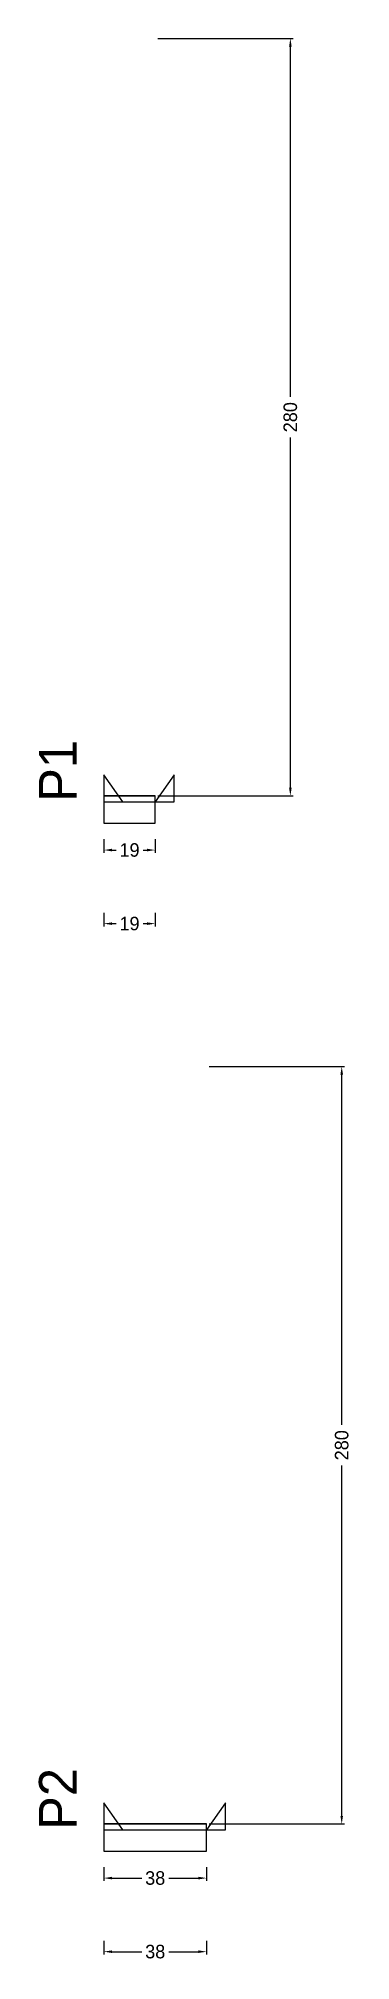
# Model space of a CAD drawing. Header units: centimetres. Extents: x -10500 to 4102, y -9886 to 295.
# Drawn here: x 3976 to 4091, y -428 to 282 of the extents above; entities that cross this region are included whole.
import ezdxf

# ---------------------------------------------------------------- set-up
doc = ezdxf.new("R2010")
doc.units = ezdxf.units.CM
for name, color, linetype in [('NOMENCLATURA', 7, 'Continuous'), ('SARR_2.2x10', 60, 'Continuous'), ('SARR_2.2x7', 40, 'Continuous')]:
    doc.layers.add(name, color=color, linetype=linetype)
doc.dimstyles.new('PAINEL-NOVA', dxfattribs={"dimtxt": 5, "dimasz": 3, "dimexe": 1, "dimexo": 1, "dimgap": 1, "dimtad": 1, "dimcen": 2.5, "dimazin": 3, "dimtfac": 1, "dimtmove": 0, "dimatfit": 3})

msp = doc.modelspace()

# ---------------------------------------------------------------- texts
at = {"layer": 'NOMENCLATURA'}
for s, p in [('P1', (3990, 0)), ('P2', (3990, -380))]:
    msp.add_text(s, height=14, rotation=90, dxfattribs=at).set_placement(p)

# ---------------------------------------------------------------- blocks, each defined once
blk = doc.blocks.new('_CLOSEDFILLED')
at = {"color": 0, "linetype": 'BYBLOCK'}
blk.add_solid([(-1, 0.16), (0, 0), (-1, -0.16)], dxfattribs=at)
blk = doc.blocks.new('*D47')
for p, q in [((4000, -393.8), (4000, -398.8)), ((4003, -397.8), (4014, -397.8)), ((4024, -397.8), (4035, -397.8)), ((4038, -393.8), (4038, -398.8))]:
    blk.add_line(p, q)
at = {"layer": 'Defpoints'}
for p in [(4000, -392.8), (4000, -397.8), (4038, -392.8)]:
    blk.add_point(p, dxfattribs=at)
at = {"layer": 'SARR_2.2x10', "xscale": 3, "yscale": 3, "rotation": 180}
blk.add_blockref('_CLOSEDFILLED', (4000, -397.8), dxfattribs=at)
at = {"layer": 'SARR_2.2x10', "xscale": 3, "yscale": 3}
blk.add_blockref('_CLOSEDFILLED', (4038, -397.8), dxfattribs=at)
at = {"layer": 'SARR_2.2x10', "insert": (4019, -397.8), "char_height": 5, "attachment_point": 5}
blk.add_mtext('38', dxfattribs=at)
blk = doc.blocks.new('*D48')
for p, q in [((4039, -97.8), (4089, -97.8)), ((4088, -230.3), (4088, -100.8)), ((4088, -374.8), (4088, -245.3)), ((4039, -377.8), (4089, -377.8))]:
    blk.add_line(p, q)
at = {"layer": 'Defpoints'}
for p in [(4038, -97.8), (4038, -377.8), (4088, -377.8)]:
    blk.add_point(p, dxfattribs=at)
at = {"layer": 'SARR_2.2x10', "xscale": 3, "yscale": 3}
for p, rotation in [((4088, -97.8), 90), ((4088, -377.8), 270)]:
    blk.add_blockref('_CLOSEDFILLED', p, dxfattribs=dict(at, rotation=rotation))
at = {"layer": 'SARR_2.2x10', "insert": (4088, -237.8), "char_height": 5, "attachment_point": 5, "rotation": 90}
blk.add_mtext('280', dxfattribs=at)
blk = doc.blocks.new('*D49')
for p, q in [((4039, -97.8), (4089, -97.8)), ((4088, -230.3), (4088, -100.8)), ((4088, -374.8), (4088, -245.3)), ((4039, -377.8), (4089, -377.8))]:
    blk.add_line(p, q)
at = {"layer": 'Defpoints'}
for p in [(4038, -97.8), (4038, -377.8), (4088, -377.8)]:
    blk.add_point(p, dxfattribs=at)
at = {"layer": 'SARR_2.2x10', "xscale": 3, "yscale": 3}
for p, rotation in [((4088, -97.8), 90), ((4088, -377.8), 270)]:
    blk.add_blockref('_CLOSEDFILLED', p, dxfattribs=dict(at, rotation=rotation))
at = {"layer": 'SARR_2.2x10', "insert": (4088, -237.8), "char_height": 5, "attachment_point": 5, "rotation": 90}
blk.add_mtext('280', dxfattribs=at)
blk = doc.blocks.new('*D50')
for p, q in [((4039, -97.8), (4089, -97.8)), ((4088, -230.3), (4088, -100.8)), ((4088, -374.8), (4088, -245.3)), ((4039, -377.8), (4089, -377.8))]:
    blk.add_line(p, q)
at = {"layer": 'Defpoints'}
for p in [(4038, -97.8), (4038, -377.8), (4088, -377.8)]:
    blk.add_point(p, dxfattribs=at)
at = {"layer": 'SARR_2.2x10', "xscale": 3, "yscale": 3}
for p, rotation in [((4088, -97.8), 90), ((4088, -377.8), 270)]:
    blk.add_blockref('_CLOSEDFILLED', p, dxfattribs=dict(at, rotation=rotation))
at = {"layer": 'SARR_2.2x10', "insert": (4088, -237.8), "char_height": 5, "attachment_point": 5, "rotation": 90}
blk.add_mtext('280', dxfattribs=at)
blk = doc.blocks.new('*D51')
for p, q in [((4039, -97.8), (4089, -97.8)), ((4088, -230.3), (4088, -100.8)), ((4088, -374.8), (4088, -245.3)), ((4039, -377.8), (4089, -377.8))]:
    blk.add_line(p, q)
at = {"layer": 'Defpoints'}
for p in [(4038, -97.8), (4038, -377.8), (4088, -377.8)]:
    blk.add_point(p, dxfattribs=at)
at = {"layer": 'SARR_2.2x10', "xscale": 3, "yscale": 3}
for p, rotation in [((4088, -97.8), 90), ((4088, -377.8), 270)]:
    blk.add_blockref('_CLOSEDFILLED', p, dxfattribs=dict(at, rotation=rotation))
at = {"layer": 'SARR_2.2x10', "insert": (4088, -237.8), "char_height": 5, "attachment_point": 5, "rotation": 90}
blk.add_mtext('280', dxfattribs=at)
blk = doc.blocks.new('*D52')
for p, q in [((4000, -421), (4000, -426)), ((4003, -425), (4014, -425)), ((4024, -425), (4035, -425)), ((4038, -421), (4038, -426))]:
    blk.add_line(p, q)
at = {"layer": 'Defpoints'}
for p in [(4000, -420), (4000, -425), (4038, -420)]:
    blk.add_point(p, dxfattribs=at)
at = {"layer": 'SARR_2.2x10', "xscale": 3, "yscale": 3, "rotation": 180}
blk.add_blockref('_CLOSEDFILLED', (4000, -425), dxfattribs=at)
at = {"layer": 'SARR_2.2x10', "xscale": 3, "yscale": 3}
blk.add_blockref('_CLOSEDFILLED', (4038, -425), dxfattribs=at)
at = {"layer": 'SARR_2.2x10', "insert": (4019, -425), "char_height": 5, "attachment_point": 5}
blk.add_mtext('38', dxfattribs=at)
blk = doc.blocks.new('GRA-E')
at = {"layer": 'SARR_2.2x7'}
blk.add_lwpolyline([(0, 0), (7, 0), (0, 10)], close=True, dxfattribs=at)
blk = doc.blocks.new('GRA-D')
at = {"layer": 'SARR_2.2x7'}
blk.add_lwpolyline([(0, 0), (7, 0), (7, 10)], close=True, dxfattribs=at)
blk = doc.blocks.new('*D21')
for p, q in [((4000, -13.8), (4000, -18.8)), ((4019, -13.8), (4019, -18.8)), ((4003, -17.8), (4004.5, -17.8)), ((4014.5, -17.8), (4016, -17.8))]:
    blk.add_line(p, q)
at = {"layer": 'Defpoints'}
for p in [(4000, -12.8), (4019, -12.8), (4000, -17.8)]:
    blk.add_point(p, dxfattribs=at)
at = {"layer": 'SARR_2.2x10', "xscale": 3, "yscale": 3, "rotation": 180}
blk.add_blockref('_CLOSEDFILLED', (4000, -17.8), dxfattribs=at)
at = {"layer": 'SARR_2.2x10', "xscale": 3, "yscale": 3}
blk.add_blockref('_CLOSEDFILLED', (4019, -17.8), dxfattribs=at)
at = {"layer": 'SARR_2.2x10', "insert": (4009.5, -17.8), "char_height": 5, "attachment_point": 5}
blk.add_mtext('19', dxfattribs=at)
blk = doc.blocks.new('*D22')
for p, q in [((4020, 282.2), (4070, 282.2)), ((4069, 149.7), (4069, 279.2)), ((4069, 5.2), (4069, 134.7)), ((4020, 2.2), (4070, 2.2))]:
    blk.add_line(p, q)
at = {"layer": 'Defpoints'}
for p in [(4019, 282.2), (4019, 2.2), (4069, 2.2)]:
    blk.add_point(p, dxfattribs=at)
at = {"layer": 'SARR_2.2x10', "xscale": 3, "yscale": 3}
for p, rotation in [((4069, 282.2), 90), ((4069, 2.2), 270)]:
    blk.add_blockref('_CLOSEDFILLED', p, dxfattribs=dict(at, rotation=rotation))
at = {"layer": 'SARR_2.2x10', "insert": (4069, 142.2), "char_height": 5, "attachment_point": 5, "rotation": 90}
blk.add_mtext('280', dxfattribs=at)
blk = doc.blocks.new('*D23')
for p, q in [((4020, 282.2), (4070, 282.2)), ((4069, 149.7), (4069, 279.2)), ((4069, 5.2), (4069, 134.7)), ((4020, 2.2), (4070, 2.2))]:
    blk.add_line(p, q)
at = {"layer": 'Defpoints'}
for p in [(4019, 282.2), (4019, 2.2), (4069, 2.2)]:
    blk.add_point(p, dxfattribs=at)
at = {"layer": 'SARR_2.2x10', "xscale": 3, "yscale": 3}
for p, rotation in [((4069, 282.2), 90), ((4069, 2.2), 270)]:
    blk.add_blockref('_CLOSEDFILLED', p, dxfattribs=dict(at, rotation=rotation))
at = {"layer": 'SARR_2.2x10', "insert": (4069, 142.2), "char_height": 5, "attachment_point": 5, "rotation": 90}
blk.add_mtext('280', dxfattribs=at)
blk = doc.blocks.new('*D24')
for p, q in [((4020, 282.2), (4070, 282.2)), ((4069, 149.7), (4069, 279.2)), ((4069, 5.2), (4069, 134.7)), ((4020, 2.2), (4070, 2.2))]:
    blk.add_line(p, q)
at = {"layer": 'Defpoints'}
for p in [(4019, 282.2), (4019, 2.2), (4069, 2.2)]:
    blk.add_point(p, dxfattribs=at)
at = {"layer": 'SARR_2.2x10', "xscale": 3, "yscale": 3}
for p, rotation in [((4069, 282.2), 90), ((4069, 2.2), 270)]:
    blk.add_blockref('_CLOSEDFILLED', p, dxfattribs=dict(at, rotation=rotation))
at = {"layer": 'SARR_2.2x10', "insert": (4069, 142.2), "char_height": 5, "attachment_point": 5, "rotation": 90}
blk.add_mtext('280', dxfattribs=at)
blk = doc.blocks.new('*D25')
for p, q in [((4020, 282.2), (4070, 282.2)), ((4069, 149.7), (4069, 279.2)), ((4069, 5.2), (4069, 134.7)), ((4020, 2.2), (4070, 2.2))]:
    blk.add_line(p, q)
at = {"layer": 'Defpoints'}
for p in [(4019, 282.2), (4019, 2.2), (4069, 2.2)]:
    blk.add_point(p, dxfattribs=at)
at = {"layer": 'SARR_2.2x10', "xscale": 3, "yscale": 3}
for p, rotation in [((4069, 282.2), 90), ((4069, 2.2), 270)]:
    blk.add_blockref('_CLOSEDFILLED', p, dxfattribs=dict(at, rotation=rotation))
at = {"layer": 'SARR_2.2x10', "insert": (4069, 142.2), "char_height": 5, "attachment_point": 5, "rotation": 90}
blk.add_mtext('280', dxfattribs=at)
blk = doc.blocks.new('*D26')
for p, q in [((4000, -41), (4000, -46)), ((4019, -41), (4019, -46)), ((4003, -45), (4004.5, -45)), ((4014.5, -45), (4016, -45))]:
    blk.add_line(p, q)
at = {"layer": 'Defpoints'}
for p in [(4000, -40), (4019, -40), (4000, -45)]:
    blk.add_point(p, dxfattribs=at)
at = {"layer": 'SARR_2.2x10', "xscale": 3, "yscale": 3, "rotation": 180}
blk.add_blockref('_CLOSEDFILLED', (4000, -45), dxfattribs=at)
at = {"layer": 'SARR_2.2x10', "xscale": 3, "yscale": 3}
blk.add_blockref('_CLOSEDFILLED', (4019, -45), dxfattribs=at)
at = {"layer": 'SARR_2.2x10', "insert": (4009.5, -45), "char_height": 5, "attachment_point": 5}
blk.add_mtext('19', dxfattribs=at)

# ---------------------------------------------------------------- dimensions: what is measured, and where the dimension line sits
at = {"layer": 'SARR_2.2x10'}
for base, p1, p2, picture, middle in [((4069, 2.2), (4019, 2.2), (4019, 282.2), '*D22', (4069, 142.2)), ((4069, 2.2), (4019, 2.2), (4019, 282.2), '*D23', (4069, 142.2)), ((4069, 2.2), (4019, 2.2), (4019, 282.2), '*D24', (4069, 142.2)), ((4069, 2.2), (4019, 2.2), (4019, 282.2), '*D25', (4069, 142.2)), ((4088, -377.8), (4038, -377.8), (4038, -97.8), '*D48', (4088, -237.8)), ((4088, -377.8), (4038, -377.8), (4038, -97.8), '*D49', (4088, -237.8)), ((4088, -377.8), (4038, -377.8), (4038, -97.8), '*D50', (4088, -237.8)), ((4088, -377.8), (4038, -377.8), (4038, -97.8), '*D51', (4088, -237.8))]:
    dim = msp.add_linear_dim(base=base, p1=p1, p2=p2, angle=90, dimstyle='PAINEL-NOVA', dxfattribs=at)
    dim.commit()
    dim.dimension.update_dxf_attribs({"geometry": picture, "text_midpoint": middle})
for base, p1, p2, picture, middle in [((4000, -17.8), (4000, -12.8), (4019, -12.8), '*D21', (4009.5, -17.8)), ((4000, -45), (4000, -40), (4019, -40), '*D26', (4009.5, -45)), ((4000, -397.8), (4000, -392.8), (4038, -392.8), '*D47', (4019, -397.8)), ((4000, -425), (4000, -420), (4038, -420), '*D52', (4019, -425))]:
    dim = msp.add_linear_dim(base=base, p1=p1, p2=p2, dimstyle='PAINEL-NOVA', dxfattribs=at)
    dim.commit()
    dim.dimension.update_dxf_attribs({"geometry": picture, "text_midpoint": middle})

# ---------------------------------------------------------------- linework, layer by layer
at = {"layer": 'SARR_2.2x10'}
for p, q in [((4019, 2.2), (4000, 2.2)), ((4000, 2.2), (4000, -7.8)), ((4019, -7.8), (4019, 2.2)), ((4000, -7.8), (4019, -7.8)), ((4038, -377.8), (4000, -377.8)), ((4000, -377.8), (4000, -387.8)), ((4038, -387.8), (4038, -377.8)), ((4000, -387.8), (4038, -387.8))]:
    msp.add_line(p, q, dxfattribs=at)
at = {"layer": 'SARR_2.2x7'}
for p, q in [((4019, 2.2), (4000, 2.2)), ((4000, 2.2), (4000, 0)), ((4000, 2.2), (4007, 2.2)), ((4000, 2.2), (4007, 2.2)), ((4000, 2.2), (4007, 2.2)), ((4000, 2.2), (4007, 2.2)), ((4000, 0), (4019, 0)), ((4007, 2.2), (4019, 2.2)), ((4007, 2.2), (4019, 2.2)), ((4007, 2.2), (4019, 2.2)), ((4007, 2.2), (4019, 2.2)), ((4019, 0), (4019, 2.2)), ((4038, -377.8), (4000, -377.8)), ((4000, -377.8), (4000, -380)), ((4000, -377.8), (4007, -377.8)), ((4000, -377.8), (4007, -377.8)), ((4000, -377.8), (4007, -377.8)), ((4000, -377.8), (4007, -377.8)), ((4000, -380), (4038, -380)), ((4007, -377.8), (4038, -377.8)), ((4007, -377.8), (4038, -377.8)), ((4007, -377.8), (4038, -377.8)), ((4007, -377.8), (4038, -377.8)), ((4038, -380), (4038, -377.8))]:
    msp.add_line(p, q, dxfattribs=at)

# ---------------------------------------------------------------- block references
for name, p in [('GRA-E', (4000, 0)), ('GRA-D', (4019, 0)), ('GRA-E', (4000, -380)), ('GRA-D', (4038, -380))]:
    msp.add_blockref(name, p, dxfattribs=at)

msp.set_redraw_order([(e.dxf.handle, doc.entitydb.next_handle()) for e in msp.query("TEXT MTEXT ATTDEF DIMENSION ARC_DIMENSION")])  # texts and dimensions are drawn at this point

doc.saveas('drawing.dxf')
